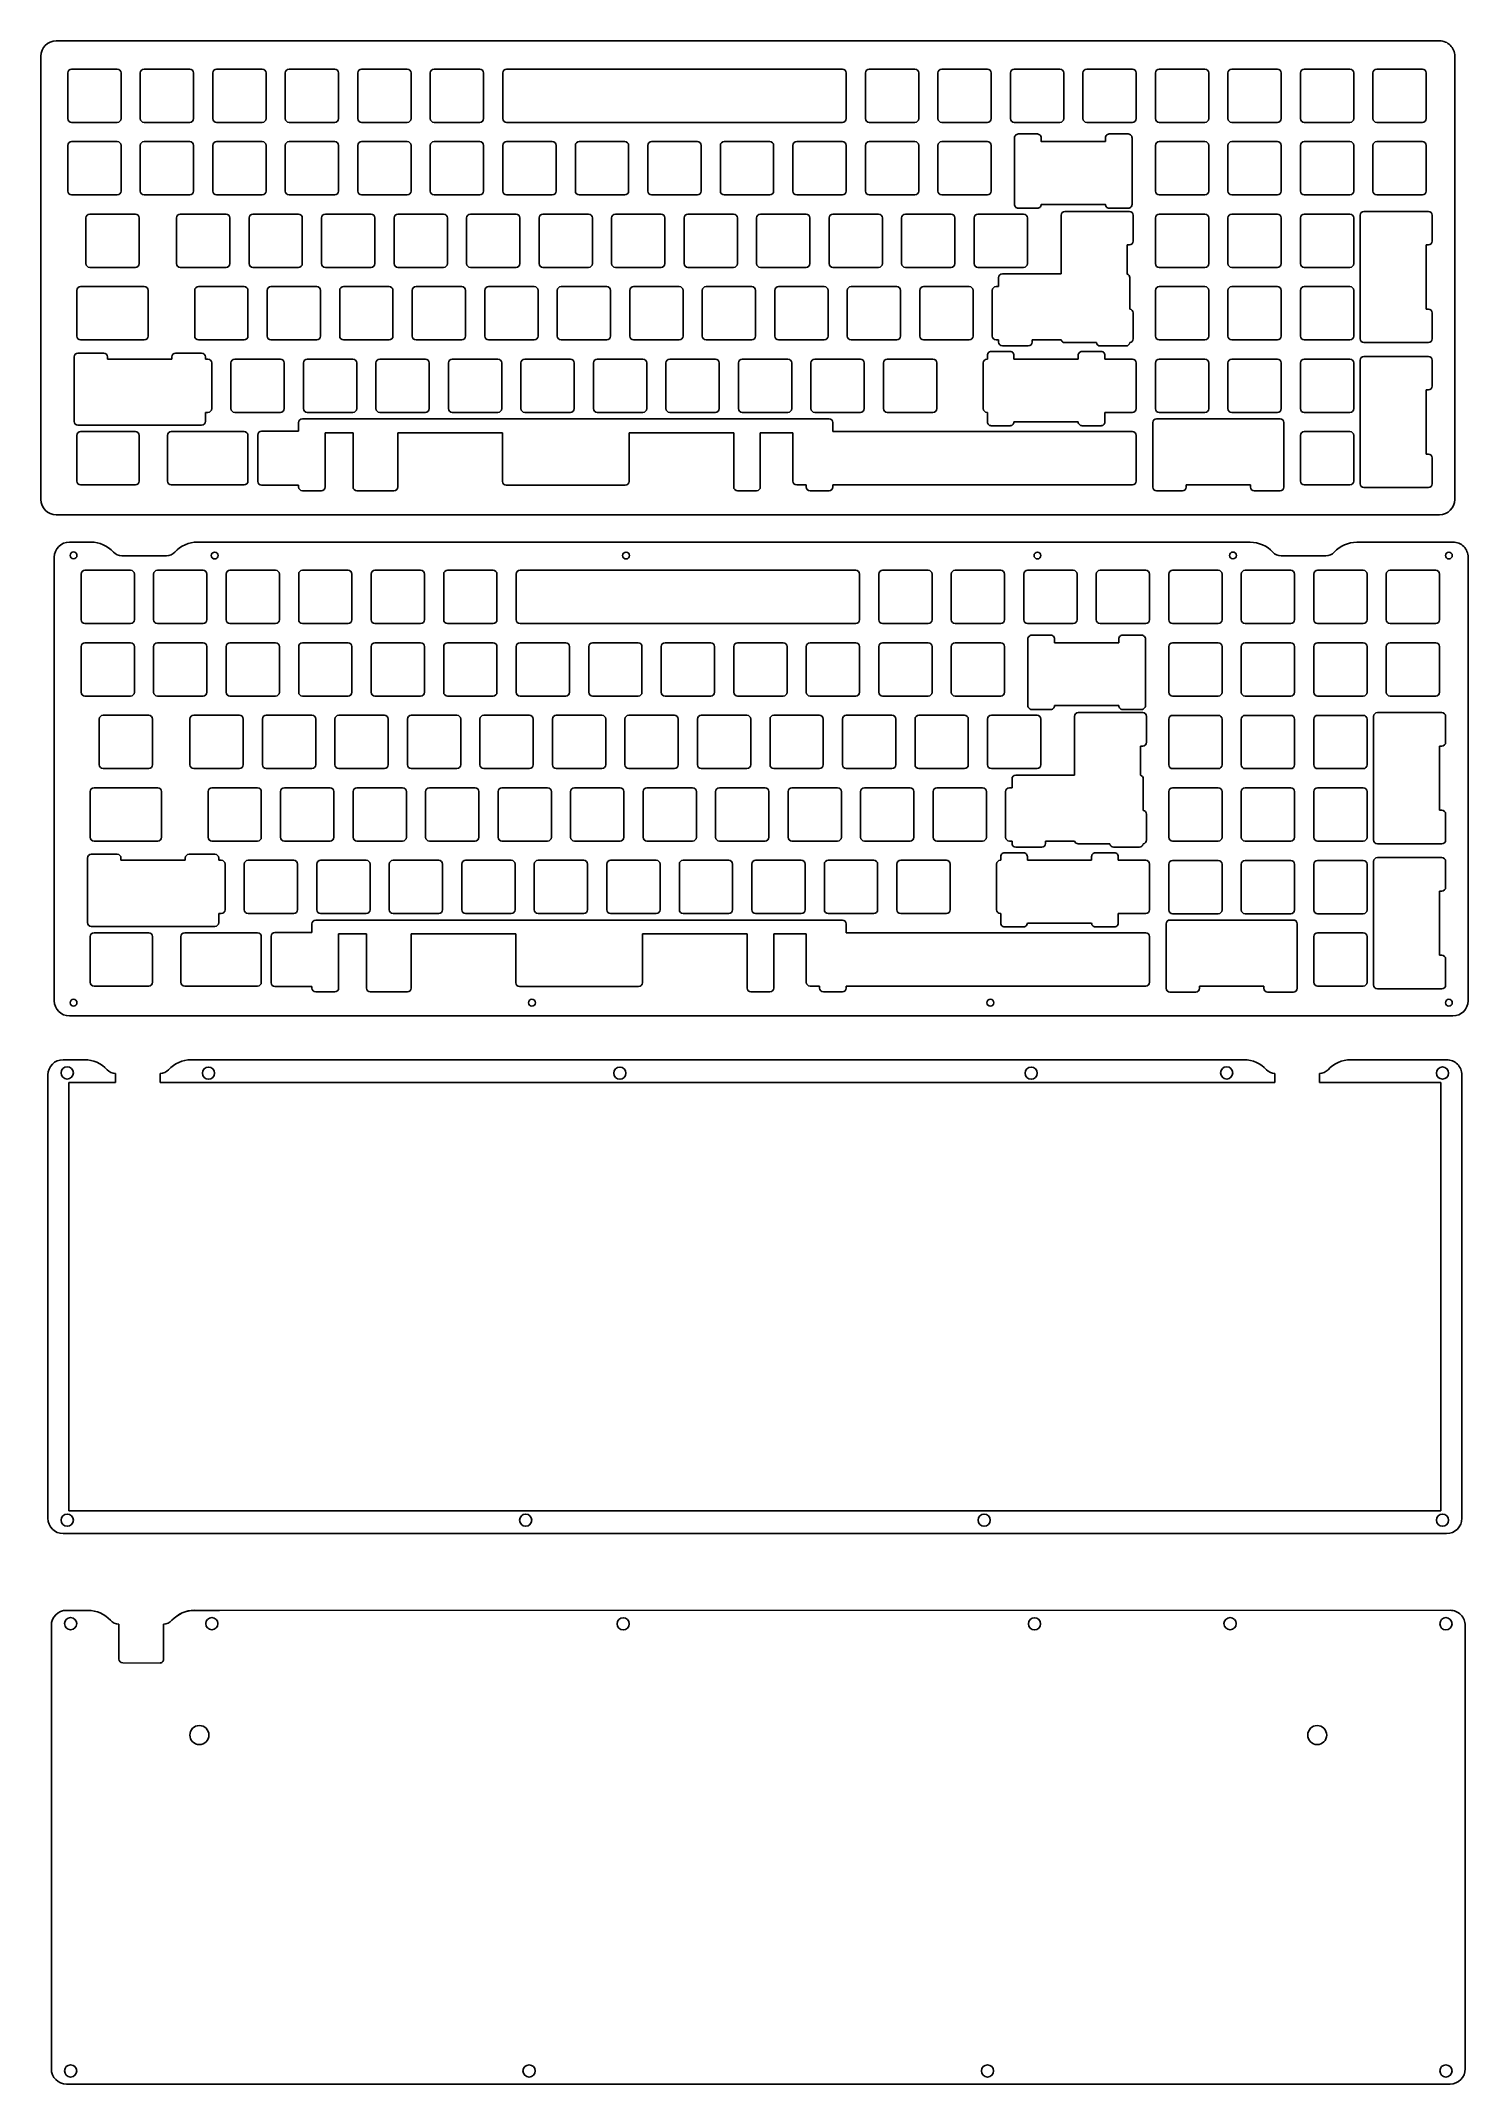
# Model space of a CAD drawing. Header units: millimetres. Extents: x -128 to 247, y -664 to -127.
import ezdxf

# ---------------------------------------------------------------- set-up
doc = ezdxf.new("R2010")
doc.units = ezdxf.units.MM
for name, color, linetype in [('bmini', 150, 'Continuous'), ('BottomSolder', 6, 'Continuous'), ('C', 4, 'Continuous'), ('PadHoleLayer', 7, 'Continuous')]:
    doc.layers.add(name, color=color, linetype=linetype)

# ---------------------------------------------------------------- blocks, each defined once
blk = doc.blocks.new('switch hole')
for p, q in [((1, 0), (13, 0)), ((0, -13), (0, -1)), ((14, -13), (14, -1)), ((1, -14), (13, -14))]:
    blk.add_line(p, q)
for centre, start, end in [((1, -1), 90, 180), ((13, -1), 0, 90), ((1, -13), 180, 270), ((13, -13), 270, 0)]:
    blk.add_arc(centre, 1, start, end)

msp = doc.modelspace()

# ---------------------------------------------------------------- linework, layer by layer
at = {"layer": 'bmini'}
for p, q in [((239.33, -126.72), (-124.13, -126.73)), ((-128.13, -247.22), (-128.13, -130.73)), ((-120.06, -134.14), (-108.06, -134.14)), ((-101.01, -134.14), (-89.01, -134.14)), ((-81.96, -134.14), (-69.96, -134.14)), ((-62.91, -134.14), (-50.91, -134.14)), ((-43.86, -134.14), (-31.86, -134.14)), ((-24.81, -134.14), (-12.81, -134.14)), ((-5.76, -134.14), (82.44, -134.14)), ((89.49, -134.14), (101.49, -134.14)), ((108.54, -134.14), (120.54, -134.14)), ((127.59, -134.14), (139.59, -134.14)), ((146.64, -134.14), (158.64, -134.14)), ((243.33, -130.72), (243.33, -247.22)), ((-121.06, -147.14), (-121.06, -135.14)), ((-107.06, -147.14), (-107.06, -135.14)), ((-102.01, -147.14), (-102.01, -135.14)), ((-88.01, -147.14), (-88.01, -135.14)), ((-82.96, -147.14), (-82.96, -135.14)), ((-68.96, -147.14), (-68.96, -135.14)), ((-63.91, -147.14), (-63.91, -135.14)), ((-49.91, -147.14), (-49.91, -135.14)), ((-44.86, -147.14), (-44.86, -135.14)), ((-30.86, -147.14), (-30.86, -135.14)), ((-25.81, -147.14), (-25.81, -135.14)), ((-11.81, -147.14), (-11.81, -135.14)), ((-6.76, -147.14), (-6.76, -135.14)), ((83.44, -147.14), (83.44, -135.14)), ((88.49, -147.14), (88.49, -135.14)), ((102.49, -147.14), (102.49, -135.14)), ((107.54, -147.14), (107.54, -135.14)), ((121.54, -147.14), (121.54, -135.14)), ((126.59, -147.14), (126.59, -135.14)), ((140.59, -147.14), (140.59, -135.14)), ((145.64, -147.14), (145.64, -135.14)), ((159.64, -147.14), (159.64, -135.14)), ((-120.06, -148.14), (-108.06, -148.14)), ((-101.01, -148.14), (-89.01, -148.14)), ((-81.96, -148.14), (-69.96, -148.14)), ((-62.91, -148.14), (-50.91, -148.14)), ((-43.86, -148.14), (-31.86, -148.14)), ((-24.81, -148.14), (-12.81, -148.14)), ((-5.76, -148.14), (82.44, -148.14)), ((89.49, -148.14), (101.49, -148.14)), ((108.54, -148.14), (120.54, -148.14)), ((127.59, -148.14), (139.59, -148.14)), ((146.64, -148.14), (158.64, -148.14)), ((-121.06, -166.19), (-121.06, -154.19)), ((-120.06, -153.19), (-108.06, -153.19)), ((-107.06, -166.19), (-107.06, -154.19)), ((-102.01, -166.19), (-102.01, -154.19)), ((-101.01, -153.19), (-89.01, -153.19)), ((-88.01, -166.19), (-88.01, -154.19)), ((-82.96, -166.19), (-82.96, -154.19)), ((-81.96, -153.19), (-69.96, -153.19)), ((-68.96, -166.19), (-68.96, -154.19)), ((-63.91, -166.19), (-63.91, -154.19)), ((-62.91, -153.19), (-50.91, -153.19)), ((-49.91, -166.19), (-49.91, -154.19)), ((-44.86, -166.19), (-44.86, -154.19)), ((-43.86, -153.19), (-31.86, -153.19)), ((-30.86, -166.19), (-30.86, -154.19)), ((-25.81, -166.19), (-25.81, -154.19)), ((-24.81, -153.19), (-12.81, -153.19)), ((-11.81, -166.19), (-11.81, -154.19)), ((-6.76, -166.19), (-6.76, -154.19)), ((-5.76, -153.19), (6.24, -153.19)), ((7.24, -166.19), (7.24, -154.19)), ((12.29, -166.19), (12.29, -154.19)), ((13.29, -153.19), (25.29, -153.19)), ((26.29, -166.19), (26.29, -154.19)), ((31.34, -166.19), (31.34, -154.19)), ((32.34, -153.19), (44.34, -153.19)), ((45.34, -166.19), (45.34, -154.19)), ((50.39, -166.19), (50.39, -154.19)), ((51.39, -153.19), (63.39, -153.19)), ((64.39, -166.19), (64.39, -154.19)), ((69.44, -166.19), (69.44, -154.19)), ((70.44, -153.19), (82.44, -153.19)), ((83.44, -166.19), (83.44, -154.19)), ((88.49, -166.19), (88.49, -154.19)), ((89.49, -153.19), (101.49, -153.19)), ((102.49, -166.19), (102.49, -154.19)), ((107.54, -166.19), (107.54, -154.19)), ((108.54, -153.19), (120.54, -153.19)), ((121.54, -166.19), (121.54, -154.19)), ((-120.06, -167.19), (-108.06, -167.19)), ((-101.01, -167.19), (-89.01, -167.19)), ((-81.96, -167.19), (-69.96, -167.19)), ((-62.91, -167.19), (-50.91, -167.19)), ((-43.86, -167.19), (-31.86, -167.19)), ((-24.81, -167.19), (-12.81, -167.19)), ((-5.76, -167.19), (6.24, -167.19)), ((13.29, -167.19), (25.29, -167.19)), ((32.34, -167.19), (44.34, -167.19)), ((51.39, -167.19), (63.39, -167.19)), ((70.44, -167.19), (82.44, -167.19)), ((89.49, -167.19), (101.49, -167.19)), ((108.54, -167.19), (120.54, -167.19)), ((140.9, -171.53), (157.84, -171.53)), ((219.48, -171.53), (236.42, -171.53)), ((-116.3, -185.24), (-116.3, -173.24)), ((-115.3, -172.24), (-103.3, -172.24)), ((-102.3, -185.24), (-102.3, -173.24)), ((-92.49, -185.24), (-92.49, -173.24)), ((-91.49, -172.24), (-79.49, -172.24)), ((-78.49, -185.24), (-78.49, -173.24)), ((-73.44, -185.24), (-73.44, -173.24)), ((-72.44, -172.24), (-60.44, -172.24)), ((-59.44, -185.24), (-59.44, -173.24)), ((-54.39, -185.24), (-54.39, -173.24)), ((-53.39, -172.24), (-41.39, -172.24)), ((-40.39, -185.24), (-40.39, -173.24)), ((-35.34, -185.24), (-35.34, -173.24)), ((-34.34, -172.24), (-22.34, -172.24)), ((-21.34, -185.24), (-21.34, -173.24)), ((-16.29, -185.24), (-16.29, -173.24)), ((-15.29, -172.24), (-3.29, -172.24)), ((-2.29, -185.24), (-2.29, -173.24)), ((2.76, -185.24), (2.76, -173.24)), ((3.76, -172.24), (15.76, -172.24)), ((16.76, -185.24), (16.76, -173.24)), ((21.81, -185.24), (21.81, -173.24)), ((22.81, -172.24), (34.81, -172.24)), ((35.81, -185.24), (35.81, -173.24)), ((40.86, -185.24), (40.86, -173.24)), ((41.86, -172.24), (53.86, -172.24)), ((54.86, -185.24), (54.86, -173.24)), ((59.91, -185.24), (59.91, -173.24)), ((60.91, -172.24), (72.91, -172.24)), ((73.91, -185.24), (73.91, -173.24)), ((78.96, -185.24), (78.96, -173.24)), ((79.96, -172.24), (91.96, -172.24)), ((92.96, -185.24), (92.96, -173.24)), ((98.01, -185.24), (98.01, -173.24)), ((99.01, -172.24), (111.01, -172.24)), ((112.01, -185.24), (112.01, -173.24)), ((117.06, -185.24), (117.06, -173.24)), ((118.06, -172.24), (130.06, -172.24)), ((131.06, -185.24), (131.06, -173.24)), ((139.9, -187.94), (139.9, -172.53)), ((158.84, -172.53), (158.84, -179.33)), ((158.84, -179.33), (158.84, -174.33)), ((218.48, -172.53), (218.48, -205)), ((237.42, -172.53), (237.42, -179.33)), ((157.26, -187.98), (157.26, -180.33)), ((157.26, -180.33), (157.84, -180.33)), ((235.84, -180.33), (235.84, -197.2)), ((235.84, -180.33), (236.42, -180.33)), ((-115.3, -186.24), (-103.3, -186.24)), ((-91.49, -186.24), (-79.49, -186.24)), ((-72.44, -186.24), (-60.44, -186.24)), ((-53.39, -186.24), (-41.39, -186.24)), ((-34.34, -186.24), (-22.34, -186.24)), ((-15.29, -186.24), (-3.29, -186.24)), ((3.76, -186.24), (15.76, -186.24)), ((22.81, -186.24), (34.81, -186.24)), ((41.86, -186.24), (53.86, -186.24)), ((60.91, -186.24), (72.91, -186.24)), ((79.96, -186.24), (91.96, -186.24)), ((99.01, -186.24), (111.01, -186.24)), ((118.06, -186.24), (130.06, -186.24)), ((-118.68, -204.29), (-118.68, -192.29)), ((-117.68, -191.29), (-100.95, -191.29)), ((-99.95, -204.29), (-99.95, -192.29)), ((-87.72, -204.29), (-87.72, -192.29)), ((-86.72, -191.29), (-74.72, -191.29)), ((-73.72, -204.29), (-73.72, -192.29)), ((-68.67, -204.29), (-68.67, -192.29)), ((-67.67, -191.29), (-55.67, -191.29)), ((-54.67, -204.29), (-54.67, -192.29)), ((-49.62, -204.29), (-49.62, -192.29)), ((-48.62, -191.29), (-36.62, -191.29)), ((-35.62, -204.29), (-35.62, -192.29)), ((-30.57, -204.29), (-30.57, -192.29)), ((-29.57, -191.29), (-17.57, -191.29)), ((-16.57, -204.29), (-16.57, -192.29)), ((-11.52, -204.29), (-11.52, -192.29)), ((-10.52, -191.29), (1.48, -191.29)), ((2.48, -204.29), (2.48, -192.29)), ((7.53, -204.29), (7.53, -192.29)), ((8.53, -191.29), (20.53, -191.29)), ((21.53, -204.29), (21.53, -192.29)), ((26.58, -204.29), (26.58, -192.29)), ((27.58, -191.29), (39.58, -191.29)), ((40.58, -204.29), (40.58, -192.29)), ((45.63, -204.29), (45.63, -192.29)), ((46.63, -191.29), (58.63, -191.29)), ((59.63, -204.29), (59.63, -192.29)), ((64.68, -204.29), (64.68, -192.29)), ((65.68, -191.29), (77.68, -191.29)), ((78.68, -204.29), (78.68, -192.29)), ((83.73, -204.29), (83.73, -192.29)), ((84.73, -191.29), (96.73, -191.29)), ((97.73, -204.29), (97.73, -192.29)), ((102.78, -204.29), (102.78, -192.29)), ((103.78, -191.29), (115.78, -191.29)), ((116.78, -204.29), (116.78, -192.29)), ((121.83, -204.29), (121.83, -192.29)), ((122.83, -191.29), (123.5, -191.29)), ((123.5, -188.94), (123.5, -191.29)), ((124.5, -187.94), (139.9, -187.94)), ((157.97, -188.94), (157.97, -197.22)), ((158.84, -205.01), (158.84, -198.21)), ((235.84, -197.2), (236.42, -197.2)), ((237.42, -198.2), (237.42, -205)), ((-118.39, -208.76), (-111.59, -208.76)), ((-117.68, -205.29), (-100.95, -205.29)), ((-92.72, -208.76), (-85.92, -208.76)), ((-86.72, -205.29), (-74.72, -205.29)), ((-67.67, -205.29), (-55.67, -205.29)), ((-48.62, -205.29), (-36.62, -205.29)), ((-29.57, -205.29), (-17.57, -205.29)), ((-10.52, -205.29), (1.48, -205.29)), ((8.53, -205.29), (20.53, -205.29)), ((27.58, -205.29), (39.58, -205.29)), ((46.63, -205.29), (58.63, -205.29)), ((65.68, -205.29), (77.68, -205.29)), ((84.73, -205.29), (96.73, -205.29)), ((103.78, -205.29), (115.78, -205.29)), ((120.56, -209.14), (120.53, -209.34)), ((120.53, -209.34), (120.53, -210.34)), ((120.63, -208.92), (120.56, -209.14)), ((120.75, -208.73), (120.63, -208.92)), ((120.91, -208.56), (120.75, -208.73)), ((121.11, -208.44), (120.91, -208.56)), ((121.32, -208.37), (121.11, -208.44)), ((121.53, -208.34), (121.32, -208.37)), ((126.53, -208.34), (121.53, -208.34)), ((122.83, -205.29), (123.5, -205.29)), ((123.5, -205.88), (123.5, -205.29)), ((124.5, -206.88), (131.3, -206.88)), ((126.74, -208.37), (126.53, -208.34)), ((126.95, -208.44), (126.74, -208.37)), ((127.15, -208.56), (126.95, -208.44)), ((127.32, -208.73), (127.15, -208.56)), ((127.44, -208.92), (127.32, -208.73)), ((127.51, -209.14), (127.44, -208.92)), ((127.53, -209.34), (127.51, -209.14)), ((127.53, -210.34), (127.53, -209.34)), ((132.3, -205.29), (139.95, -205.29)), ((132.3, -205.29), (132.3, -205.88)), ((140.9, -206.01), (149.18, -206.01)), ((144.43, -209.14), (144.41, -209.34)), ((144.41, -209.34), (144.41, -210.34)), ((144.5, -208.92), (144.43, -209.14)), ((144.62, -208.73), (144.5, -208.92)), ((144.79, -208.56), (144.62, -208.73)), ((144.99, -208.44), (144.79, -208.56)), ((145.2, -208.37), (144.99, -208.44)), ((145.41, -208.34), (145.2, -208.37)), ((150.41, -208.34), (145.41, -208.34)), ((150.17, -206.88), (155.17, -206.88)), ((156.97, -206.88), (150.17, -206.88)), ((150.62, -208.37), (150.41, -208.34)), ((150.83, -208.44), (150.62, -208.37)), ((151.03, -208.56), (150.83, -208.44)), ((151.19, -208.73), (151.03, -208.56)), ((151.32, -208.92), (151.19, -208.73)), ((151.39, -209.14), (151.32, -208.92)), ((151.41, -209.34), (151.39, -209.14)), ((151.41, -210.34), (151.41, -209.34)), ((219.48, -206), (236.42, -206)), ((-119.39, -226.7), (-119.39, -209.76)), ((-110.59, -210.34), (-110.59, -209.76)), ((-93.72, -210.34), (-110.59, -210.34)), ((-93.72, -210.34), (-93.72, -209.76)), ((-84.92, -209.76), (-84.92, -210.34)), ((-84.92, -210.34), (-84.25, -210.34)), ((-83.25, -223.34), (-83.25, -211.34)), ((-78.2, -223.34), (-78.2, -211.34)), ((-77.2, -210.34), (-65.2, -210.34)), ((-64.2, -223.34), (-64.2, -211.34)), ((-59.15, -223.34), (-59.15, -211.34)), ((-58.15, -210.34), (-46.15, -210.34)), ((-45.15, -223.34), (-45.15, -211.34)), ((-40.1, -223.34), (-40.1, -211.34)), ((-39.1, -210.34), (-27.1, -210.34)), ((-26.1, -223.34), (-26.1, -211.34)), ((-21.05, -223.34), (-21.05, -211.34)), ((-20.05, -210.34), (-8.05, -210.34)), ((-7.05, -223.34), (-7.05, -211.34)), ((-2, -223.34), (-2, -211.34)), ((-1, -210.34), (11, -210.34)), ((12, -223.34), (12, -211.34)), ((17.05, -223.34), (17.05, -211.34)), ((18.05, -210.34), (30.05, -210.34)), ((31.05, -223.34), (31.05, -211.34)), ((36.1, -223.34), (36.1, -211.34)), ((37.1, -210.34), (49.1, -210.34)), ((50.1, -223.34), (50.1, -211.34)), ((55.15, -223.34), (55.15, -211.34)), ((56.15, -210.34), (68.15, -210.34)), ((69.15, -223.34), (69.15, -211.34)), ((74.2, -223.34), (74.2, -211.34)), ((75.2, -210.34), (87.2, -210.34)), ((88.2, -223.34), (88.2, -211.34)), ((93.25, -223.34), (93.25, -211.34)), ((94.25, -210.34), (106.25, -210.34)), ((107.25, -223.34), (107.25, -211.34)), ((119.45, -223.34), (119.45, -211.34)), ((120.45, -210.34), (120.53, -210.34)), ((144.41, -210.34), (127.53, -210.34)), ((151.41, -210.34), (158.64, -210.34)), ((159.64, -223.34), (159.64, -211.34)), ((218.48, -210.63), (218.48, -243.1)), ((219.48, -209.63), (236.42, -209.63)), ((237.42, -210.63), (237.42, -217.43)), ((235.84, -218.43), (235.84, -235.3)), ((235.84, -218.43), (236.42, -218.43)), ((-84.92, -226.7), (-84.92, -224.34)), ((-84.92, -224.34), (-84.25, -224.34)), ((-77.2, -224.34), (-65.2, -224.34)), ((-58.15, -224.34), (-46.15, -224.34)), ((-39.1, -224.34), (-27.1, -224.34)), ((-20.05, -224.34), (-8.05, -224.34)), ((-1, -224.34), (11, -224.34)), ((18.05, -224.34), (30.05, -224.34)), ((37.1, -224.34), (49.1, -224.34)), ((56.15, -224.34), (68.15, -224.34)), ((75.2, -224.34), (87.2, -224.34)), ((94.25, -224.34), (106.25, -224.34)), ((120.45, -224.34), (120.53, -224.34)), ((120.53, -226.84), (120.53, -224.34)), ((151.41, -224.34), (158.64, -224.34)), ((151.41, -226.84), (151.41, -224.34)), ((-118.68, -242.39), (-118.68, -230.39)), ((-118.39, -227.7), (-85.92, -227.7)), ((-117.68, -229.39), (-103.3, -229.39)), ((-102.3, -242.39), (-102.3, -230.39)), ((-94.87, -242.39), (-94.87, -230.39)), ((-93.87, -229.39), (-74.72, -229.39)), ((-73.72, -242.39), (-73.72, -230.39)), ((-71.15, -242.49), (-71.15, -230.29)), ((-70.15, -229.29), (-60.41, -229.29)), ((-60.41, -227.04), (-60.41, -229.29)), ((-59.41, -226.04), (78.94, -226.04)), ((-53.41, -229.69), (-53.41, -243.92)), ((-53.41, -229.69), (-46.12, -229.69)), ((-46.12, -243.92), (-46.12, -229.69)), ((-6.86, -229.69), (-34.36, -229.69)), ((-34.36, -229.69), (-34.36, -243.92)), ((-6.86, -229.69), (-6.86, -242.49)), ((26.39, -229.69), (26.39, -242.49)), ((26.39, -229.69), (53.89, -229.69)), ((53.89, -243.92), (53.89, -229.69)), ((60.89, -229.69), (60.89, -243.92)), ((60.89, -229.69), (69.44, -229.69)), ((69.44, -242.39), (69.44, -229.69)), ((79.94, -227.04), (79.94, -229.39)), ((79.94, -229.39), (146.64, -229.39)), ((120.53, -226.84), (120.56, -227.05)), ((120.56, -227.05), (120.63, -227.26)), ((120.63, -227.26), (120.75, -227.46)), ((120.75, -227.46), (120.91, -227.63)), ((120.91, -227.63), (121.11, -227.75)), ((121.11, -227.75), (121.32, -227.82)), ((121.32, -227.82), (121.53, -227.84)), ((121.53, -227.84), (126.53, -227.84)), ((126.53, -227.84), (126.74, -227.82)), ((126.74, -227.82), (126.95, -227.75)), ((126.95, -227.75), (127.15, -227.63)), ((127.15, -227.63), (127.32, -227.46)), ((127.32, -227.46), (127.44, -227.26)), ((127.44, -227.26), (127.51, -227.05)), ((127.51, -227.05), (127.53, -226.84)), ((127.53, -226.84), (144.41, -226.84)), ((144.41, -226.84), (144.43, -227.05)), ((144.43, -227.05), (144.5, -227.26)), ((144.5, -227.26), (144.62, -227.46)), ((144.62, -227.46), (144.79, -227.63)), ((144.79, -227.63), (144.99, -227.75)), ((144.99, -227.75), (145.2, -227.82)), ((145.2, -227.82), (145.41, -227.84)), ((145.41, -227.84), (150.41, -227.84)), ((146.64, -229.39), (158.64, -229.39)), ((150.41, -227.84), (150.62, -227.82)), ((150.62, -227.82), (150.83, -227.75)), ((150.83, -227.75), (151.03, -227.63)), ((151.03, -227.63), (151.19, -227.46)), ((151.19, -227.46), (151.32, -227.26)), ((151.32, -227.26), (151.39, -227.05)), ((151.39, -227.05), (151.41, -226.84)), ((159.64, -242.39), (159.64, -230.39)), ((163.98, -227.03), (163.98, -243.97)), ((197.45, -226.03), (164.98, -226.03)), ((198.45, -227.03), (198.45, -243.97)), ((235.84, -235.3), (236.42, -235.3)), ((237.42, -236.3), (237.42, -243.1)), ((-117.68, -243.39), (-103.3, -243.39)), ((-93.87, -243.39), (-74.72, -243.39)), ((-70.15, -243.49), (-60.41, -243.49)), ((-60.41, -243.49), (-60.41, -243.92)), ((-59.41, -244.92), (-54.41, -244.92)), ((-45.12, -244.92), (-35.36, -244.92)), ((-5.86, -243.49), (25.39, -243.49)), ((54.89, -244.92), (59.89, -244.92)), ((70.44, -243.39), (72.94, -243.39)), ((72.94, -243.92), (72.94, -243.39)), ((73.94, -244.92), (78.94, -244.92)), ((79.94, -243.92), (79.94, -243.39)), ((79.94, -243.39), (146.64, -243.39)), ((146.64, -243.39), (158.64, -243.39)), ((171.78, -244.97), (164.98, -244.97)), ((189.65, -243.39), (172.78, -243.39)), ((172.78, -243.39), (172.78, -243.97)), ((189.65, -243.39), (189.65, -243.97)), ((197.45, -244.97), (190.65, -244.97)), ((219.48, -244.1), (236.42, -244.1)), ((-124.13, -251.22), (239.33, -251.22))]:
    msp.add_line(p, q, dxfattribs=at)
msp.add_polyline3d([(151.55, -153.19, 0), (134.68, -153.19, 0), (134.68, -152.19, 0), (134.65, -151.99, 0), (134.58, -151.77, 0), (134.46, -151.58, 0), (134.3, -151.41, 0), (134.1, -151.29, 0), (133.89, -151.22, 0), (133.68, -151.19, 0), (128.68, -151.19, 0), (128.47, -151.22, 0), (128.26, -151.29, 0), (128.06, -151.41, 0), (127.89, -151.58, 0), (127.77, -151.77, 0), (127.7, -151.99, 0), (127.68, -152.19, 0), (127.68, -169.69, 0), (127.7, -169.9, 0), (127.77, -170.11, 0), (127.89, -170.31, 0), (128.06, -170.48, 0), (128.26, -170.6, 0), (128.47, -170.67, 0), (128.68, -170.69, 0), (133.68, -170.69, 0), (133.89, -170.67, 0), (134.1, -170.6, 0), (134.3, -170.48, 0), (134.46, -170.31, 0), (134.58, -170.11, 0), (134.65, -169.9, 0), (134.68, -169.69, 0), (151.55, -169.69, 0), (151.57, -169.9, 0), (151.65, -170.11, 0), (151.77, -170.31, 0), (151.93, -170.48, 0), (152.13, -170.6, 0), (152.34, -170.67, 0), (152.55, -170.69, 0), (157.55, -170.69, 0), (157.76, -170.67, 0), (157.97, -170.6, 0), (158.17, -170.48, 0), (158.34, -170.31, 0), (158.46, -170.11, 0), (158.53, -169.9, 0), (158.55, -169.69, 0), (158.55, -152.19, 0), (158.53, -151.99, 0), (158.46, -151.77, 0), (158.34, -151.58, 0), (158.17, -151.41, 0), (157.97, -151.29, 0), (157.76, -151.22, 0), (157.55, -151.19, 0), (152.55, -151.19, 0), (152.34, -151.22, 0), (152.13, -151.29, 0), (151.93, -151.41, 0), (151.77, -151.58, 0), (151.65, -151.77, 0), (151.57, -151.99, 0), (151.55, -152.19, 0), (151.55, -153.19, 0)], dxfattribs=at)
for centre, radius, start, end in [((-124.13, -130.73), 4, 90, 180), ((239.33, -130.72), 4, 0, 90.0016), ((-120.06, -135.14), 1, 90, 180), ((-108.06, -135.14), 1, 0, 90), ((-101.01, -135.14), 1, 90, 180), ((-89.01, -135.14), 1, 0, 90), ((-81.96, -135.14), 1, 90, 180), ((-69.96, -135.14), 1, 0, 90), ((-62.91, -135.14), 1, 90, 180), ((-50.91, -135.14), 1, 0, 90), ((-43.86, -135.14), 1, 90, 180), ((-31.86, -135.14), 1, 0, 90), ((-24.81, -135.14), 1, 90, 180), ((-12.81, -135.14), 1, 0, 90), ((-5.76, -135.14), 1, 90, 180), ((82.44, -135.14), 1, 0, 90), ((89.49, -135.14), 1, 90, 180), ((101.49, -135.14), 1, 0, 90), ((108.54, -135.14), 1, 90, 180), ((120.54, -135.14), 1, 0, 90), ((127.59, -135.14), 1, 90, 180), ((139.59, -135.14), 1, 0, 90), ((146.64, -135.14), 1, 90, 180), ((158.64, -135.14), 1, 0, 90), ((-120.06, -147.14), 1, 180, 270), ((-108.06, -147.14), 1, 270, 360), ((-101.01, -147.14), 1, 180, 270), ((-89.01, -147.14), 1, 270, 0), ((-81.96, -147.14), 1, 180, 270), ((-69.96, -147.14), 1, 270, 0), ((-62.91, -147.14), 1, 180, 270), ((-50.91, -147.14), 1, 270, 0), ((-43.86, -147.14), 1, 180, 270), ((-31.86, -147.14), 1, 270, 0), ((-24.81, -147.14), 1, 180, 270), ((-12.81, -147.14), 1, 270, 0), ((-5.76, -147.14), 1, 180, 270), ((82.44, -147.14), 1, 270, 360), ((89.49, -147.14), 1, 180, 270), ((101.49, -147.14), 1, 270, 0), ((108.54, -147.14), 1, 180, 270), ((120.54, -147.14), 1, 270, 0), ((127.59, -147.14), 1, 180, 270), ((139.59, -147.14), 1, 270, 0), ((146.64, -147.14), 1, 180, 270), ((158.64, -147.14), 1, 270, 0), ((-120.06, -154.19), 1, 90, 180), ((-108.06, -154.19), 1, 0, 90), ((-101.01, -154.19), 1, 90, 180), ((-89.01, -154.19), 1, 0, 90), ((-81.96, -154.19), 1, 90, 180), ((-69.96, -154.19), 1, 0, 90), ((-62.91, -154.19), 1, 90, 180), ((-50.91, -154.19), 1, 0, 90), ((-43.86, -154.19), 1, 90, 180), ((-31.86, -154.19), 1, 0, 90), ((-24.81, -154.19), 1, 90, 180), ((-12.81, -154.19), 1, 0, 90), ((-5.76, -154.19), 1, 90, 180), ((6.24, -154.19), 1, 0, 90), ((13.29, -154.19), 1, 90, 180), ((25.29, -154.19), 1, 0, 90), ((32.34, -154.19), 1, 90, 180), ((44.34, -154.19), 1, 0, 90), ((51.39, -154.19), 1, 90, 180), ((63.39, -154.19), 1, 0, 90), ((70.44, -154.19), 1, 90, 180), ((82.44, -154.19), 1, 0, 90), ((89.49, -154.19), 1, 90, 180), ((101.49, -154.19), 1, 0, 90), ((108.54, -154.19), 1, 90, 180), ((120.54, -154.19), 1, 0, 90), ((-120.06, -166.19), 1, 180, 270), ((-108.06, -166.19), 1, 270, 0), ((-101.01, -166.19), 1, 180, 270), ((-89.01, -166.19), 1, 270, 0), ((-81.96, -166.19), 1, 180, 270), ((-69.96, -166.19), 1, 270, 0), ((-62.91, -166.19), 1, 180, 270), ((-50.91, -166.19), 1, 270, 0), ((-43.86, -166.19), 1, 180, 270), ((-31.86, -166.19), 1, 270, 0), ((-24.81, -166.19), 1, 180, 270), ((-12.81, -166.19), 1, 270, 0), ((-5.76, -166.19), 1, 180, 270), ((6.24, -166.19), 1, 270, 0), ((13.29, -166.19), 1, 180, 270), ((25.29, -166.19), 1, 270, 0), ((32.34, -166.19), 1, 180, 270), ((44.34, -166.19), 1, 270, 0), ((51.39, -166.19), 1, 180, 270), ((63.39, -166.19), 1, 270, 0), ((70.44, -166.19), 1, 180, 270), ((82.44, -166.19), 1, 270, 0), ((89.49, -166.19), 1, 180, 270), ((101.49, -166.19), 1, 270, 0), ((108.54, -166.19), 1, 180, 270), ((120.54, -166.19), 1, 270, 0), ((140.9, -172.53), 1, 90, 180), ((157.84, -172.53), 1, 360, 90), ((219.48, -172.53), 1, 90, 180), ((236.42, -172.53), 1, 0, 90), ((-115.3, -173.24), 1, 90, 180), ((-103.3, -173.24), 1, 0, 90), ((-91.49, -173.24), 1, 90, 180), ((-79.49, -173.24), 1, 0, 90), ((-72.44, -173.24), 1, 90, 180), ((-60.44, -173.24), 1, 0, 90), ((-53.39, -173.24), 1, 90, 180), ((-41.39, -173.24), 1, 0, 90), ((-34.34, -173.24), 1, 90, 180), ((-22.34, -173.24), 1, 0, 90), ((-15.29, -173.24), 1, 90, 180), ((-3.29, -173.24), 1, 0, 90), ((3.76, -173.24), 1, 90, 180), ((15.76, -173.24), 1, 0, 90), ((22.81, -173.24), 1, 90, 180), ((34.81, -173.24), 1, 0, 90), ((41.86, -173.24), 1, 90, 180), ((53.86, -173.24), 1, 0, 90), ((60.91, -173.24), 1, 90, 180), ((72.91, -173.24), 1, 0, 90), ((79.96, -173.24), 1, 90, 180), ((91.96, -173.24), 1, 0, 90), ((99.01, -173.24), 1, 90, 180), ((111.01, -173.24), 1, 0, 90), ((118.06, -173.24), 1, 90, 180), ((130.06, -173.24), 1, 0, 90), ((157.84, -179.33), 1, 270, 0), ((236.42, -179.33), 1, 270, 0), ((-115.3, -185.24), 1, 180, 270), ((-103.3, -185.24), 1, 270, 0), ((-91.49, -185.24), 1, 180, 270), ((-79.49, -185.24), 1, 270, 0), ((-72.44, -185.24), 1, 180, 270), ((-60.44, -185.24), 1, 270, 0), ((-53.39, -185.24), 1, 180, 270), ((-41.39, -185.24), 1, 270, 0), ((-34.34, -185.24), 1, 180, 270), ((-22.34, -185.24), 1, 270, 0), ((-15.29, -185.24), 1, 180, 270), ((-3.29, -185.24), 1, 270, 0), ((3.76, -185.24), 1, 180, 270), ((15.76, -185.24), 1, 270, 0), ((22.81, -185.24), 1, 180, 270), ((34.81, -185.24), 1, 270, 0), ((41.86, -185.24), 1, 180, 270), ((53.86, -185.24), 1, 270, 0), ((60.91, -185.24), 1, 180, 270), ((72.91, -185.24), 1, 270, 0), ((79.96, -185.24), 1, 180, 270), ((91.96, -185.24), 1, 270, 0), ((99.01, -185.24), 1, 180, 270), ((111.01, -185.24), 1, 270, 0), ((118.06, -185.24), 1, 180, 270), ((130.06, -185.24), 1, 270, 0), ((-117.68, -192.29), 1, 90, 180), ((-100.95, -192.29), 1, 0, 90), ((-86.72, -192.29), 1, 90, 180), ((-74.72, -192.29), 1, 0, 90), ((-67.67, -192.29), 1, 90, 180), ((-55.67, -192.29), 1, 0, 90), ((-48.62, -192.29), 1, 90, 180), ((-36.62, -192.29), 1, 0, 90), ((-29.57, -192.29), 1, 90, 180), ((-17.57, -192.29), 1, 0, 90), ((-10.52, -192.29), 1, 90, 180), ((1.48, -192.29), 1, 0, 90), ((8.53, -192.29), 1, 90, 180), ((20.53, -192.29), 1, 0, 90), ((27.58, -192.29), 1, 90, 180), ((39.58, -192.29), 1, 0, 90), ((46.63, -192.29), 1, 90, 180), ((58.63, -192.29), 1, 0, 90), ((65.68, -192.29), 1, 90, 180), ((77.68, -192.29), 1, 0, 90), ((84.73, -192.29), 1, 90, 180), ((96.73, -192.29), 1, 0, 90), ((103.78, -192.29), 1, 90, 180), ((115.78, -192.29), 1, 0, 90), ((122.83, -192.29), 1, 90, 180), ((124.5, -188.94), 1, 90, 180), ((156.97, -188.94), 1, 360, 73.3214), ((157.84, -198.21), 1, 0, 82.6461), ((236.42, -198.2), 1, 0, 90), ((-118.39, -209.76), 1, 90, 180), ((-117.68, -204.29), 1, 180, 270), ((-111.59, -209.76), 1, 360, 90), ((-100.95, -204.29), 1, 270, 0), ((-92.72, -209.76), 1, 90, 180), ((-86.72, -204.29), 1, 180, 270), ((-85.92, -209.76), 1, 0, 90), ((-74.72, -204.29), 1, 270, 0), ((-67.67, -204.29), 1, 180, 270), ((-55.67, -204.29), 1, 270, 0), ((-48.62, -204.29), 1, 180, 270), ((-36.62, -204.29), 1, 270, 0), ((-29.57, -204.29), 1, 180, 270), ((-17.57, -204.29), 1, 270, 0), ((-10.52, -204.29), 1, 180, 270), ((1.48, -204.29), 1, 270, 0), ((8.53, -204.29), 1, 180, 270), ((20.53, -204.29), 1, 270, 0), ((27.58, -204.29), 1, 180, 270), ((39.58, -204.29), 1, 270, 0), ((46.63, -204.29), 1, 180, 270), ((58.63, -204.29), 1, 270, 0), ((65.68, -204.29), 1, 180, 270), ((77.68, -204.29), 1, 270, 0), ((84.73, -204.29), 1, 180, 270), ((96.73, -204.29), 1, 270, 0), ((103.78, -204.29), 1, 180, 270), ((115.78, -204.29), 1, 270, 0), ((122.83, -204.29), 1, 180, 270), ((124.5, -205.88), 1, 180, 270), ((131.3, -205.88), 1, 270, 0), ((140.9, -205.01), 1, 196.6784, 270), ((150.17, -205.88), 1, 187.354, 270), ((156.97, -205.88), 1, 270, 353.068), ((157.84, -205.01), 1, 276.9318, 0), ((219.48, -205), 1, 180, 270), ((236.42, -205), 1, 270, 0), ((-84.25, -211.34), 1, 0, 90), ((-77.2, -211.34), 1, 90, 180), ((-65.2, -211.34), 1, 0, 90), ((-58.15, -211.34), 1, 90, 180), ((-46.15, -211.34), 1, 0, 90), ((-39.1, -211.34), 1, 90, 180), ((-27.1, -211.34), 1, 0, 90), ((-20.05, -211.34), 1, 90, 180), ((-8.05, -211.34), 1, 0, 90), ((-1, -211.34), 1, 90, 180), ((11, -211.34), 1, 0, 90), ((18.05, -211.34), 1, 90, 180), ((30.05, -211.34), 1, 0, 90), ((37.1, -211.34), 1, 90, 180), ((49.1, -211.34), 1, 0, 90), ((56.15, -211.34), 1, 90, 180), ((68.15, -211.34), 1, 0, 90), ((75.2, -211.34), 1, 90, 180), ((87.2, -211.34), 1, 0, 90), ((94.25, -211.34), 1, 90, 180), ((106.25, -211.34), 1, 0, 90), ((120.45, -211.34), 1, 90, 180), ((158.64, -211.34), 1, 0, 90), ((219.48, -210.63), 1, 90, 180), ((236.42, -210.63), 1, 0, 90), ((236.42, -217.43), 1, 270, 0), ((-84.25, -223.34), 1, 270, 0), ((-77.2, -223.34), 1, 180, 270), ((-65.2, -223.34), 1, 270, 0), ((-58.15, -223.34), 1, 180, 270), ((-46.15, -223.34), 1, 270, 0), ((-39.1, -223.34), 1, 180, 270), ((-27.1, -223.34), 1, 270, 0), ((-20.05, -223.34), 1, 180, 270), ((-8.05, -223.34), 1, 270, 0), ((-1, -223.34), 1, 180, 270), ((11, -223.34), 1, 270, 0), ((18.05, -223.34), 1, 180, 270), ((30.05, -223.34), 1, 270, 0), ((37.1, -223.34), 1, 180, 270), ((49.1, -223.34), 1, 270, 0), ((56.15, -223.34), 1, 180, 270), ((68.15, -223.34), 1, 270, 0), ((75.2, -223.34), 1, 180, 270), ((87.2, -223.34), 1, 270, 0), ((94.25, -223.34), 1, 180, 270), ((106.25, -223.34), 1, 270, 0), ((120.45, -223.34), 1, 180, 270), ((158.64, -223.34), 1, 270, 0), ((-118.39, -226.7), 1, 180, 270), ((-117.68, -230.39), 1, 90, 180), ((-103.3, -230.39), 1, 0, 90), ((-93.87, -230.39), 1, 90, 180), ((-85.92, -226.7), 1, 270, 0), ((-74.72, -230.39), 1, 0, 90), ((-70.15, -230.29), 1, 90, 180), ((-59.41, -227.04), 1, 90, 180), ((78.94, -227.04), 1, 0, 90), ((158.64, -230.39), 1, 0, 90), ((164.98, -227.03), 1, 90, 180), ((197.45, -227.03), 1, 0, 90), ((236.42, -236.3), 1, 0, 90), ((-117.68, -242.39), 1, 180, 270), ((-103.3, -242.39), 1, 270, 360), ((-93.87, -242.39), 1, 180, 270), ((-74.72, -242.39), 1, 270, 360), ((-70.15, -242.49), 1, 180, 270), ((-59.41, -243.92), 1, 180, 270), ((-54.41, -243.92), 1, 270, 0), ((-45.12, -243.92), 1, 180, 270), ((-35.36, -243.92), 1, 270, 360), ((-5.86, -242.49), 1, 180, 270), ((25.39, -242.49), 1, 270, 0), ((54.89, -243.92), 1, 180, 270), ((59.89, -243.92), 1, 270, 0), ((70.44, -242.39), 1, 180, 270), ((73.94, -243.92), 1, 180, 270), ((78.94, -243.92), 1, 270, 360), ((158.64, -242.39), 1, 270, 360), ((164.98, -243.97), 1, 180, 270), ((171.78, -243.97), 1, 270, 0), ((190.65, -243.97), 1, 180, 270), ((197.45, -243.97), 1, 270, 0), ((219.48, -243.1), 1, 180, 270), ((236.42, -243.1), 1, 270, 0), ((-124.13, -247.22), 4, 180, 270), ((239.33, -247.22), 4, 270, 0)]:
    msp.add_arc(centre, radius, start, end, dxfattribs=at)
at = {"layer": 'BottomSolder'}
for p, q in [((-116.64, -394.44), (-122.27, -394.44)), ((-82.1, -394.45), (-88.66, -394.45)), ((-82.1, -394.45), (188.11, -394.45)), ((215.95, -394.45), (241.49, -394.45)), ((-126.27, -514.94), (-126.27, -398.44)), ((-120.77, -400.41), (-120.77, -512.94)), ((-108.51, -400.44), (-120.77, -400.41)), ((-108.51, -398.04), (-108.51, -400.44)), ((-96.79, -398.04), (-96.79, -400.45)), ((-96.79, -400.45), (196.1, -400.44)), ((196.1, -398.04), (196.1, -400.44)), ((207.82, -398.04), (207.82, -400.45)), ((207.82, -400.45), (239.7, -400.44)), ((239.7, -512.94), (239.7, -400.44)), ((245.2, -398.44), (245.2, -514.94)), ((239.7, -512.94), (-120.77, -512.94)), ((-122.27, -518.94), (241.2, -518.94))]:
    msp.add_line(p, q, dxfattribs=at)
for centre in [(-121.2, -397.91), (-84.1, -397.95), (23.98, -397.95), (132.05, -397.95), (183.41, -397.91), (240.13, -397.94), (-121.2, -515.44), (-0.76, -515.44), (119.69, -515.44), (240.13, -515.44)]:
    msp.add_circle(centre, 1.6, dxfattribs=at)
for centre, radius, start, end in [((-122.27, -398.44), 4, 90, 180), ((-116.64, -402.44), 8, 42.3283, 90), ((-108.51, -395.04), 3, 222.3283, 270), ((-96.79, -395.04), 3, 270, 317.6717), ((-88.66, -402.45), 8, 90, 137.6717), ((187.97, -402.45), 8, 42.3283, 90), ((196.1, -395.04), 3, 222.3283, 270), ((207.82, -395.04), 3, 270, 317.6717), ((215.95, -402.45), 8, 90, 137.6717), ((241.2, -398.44), 4, 0, 90.0016), ((-122.27, -514.94), 4, 180, 270), ((241.2, -514.94), 4, 270, 360)]:
    msp.add_arc(centre, radius, start, end, dxfattribs=at)
at = {"layer": 'C'}
for p, q in [((-124.62, -378.92), (-124.62, -262.42)), ((-114.99, -258.42), (-120.62, -258.42)), ((-106.86, -262.02), (-95.14, -262.02)), ((-80.45, -258.43), (-87.01, -258.43)), ((-80.45, -258.43), (189.61, -258.43)), ((197.75, -262.05), (209.46, -262.05)), ((217.6, -258.46), (242.85, -258.42)), ((246.85, -262.42), (246.85, -378.92)), ((-117.55, -278.84), (-117.55, -266.84)), ((-116.55, -265.84), (-104.55, -265.84)), ((-103.55, -278.84), (-103.55, -266.84)), ((-98.5, -278.84), (-98.5, -266.84)), ((-97.5, -265.84), (-85.5, -265.84)), ((-84.5, -278.84), (-84.5, -266.84)), ((-79.45, -278.84), (-79.45, -266.84)), ((-78.45, -265.84), (-66.45, -265.84)), ((-65.45, -278.84), (-65.45, -266.84)), ((-60.4, -278.84), (-60.4, -266.84)), ((-59.4, -265.84), (-47.4, -265.84)), ((-46.4, -278.84), (-46.4, -266.84)), ((-41.35, -278.84), (-41.35, -266.84)), ((-40.35, -265.84), (-28.35, -265.84)), ((-27.35, -278.84), (-27.35, -266.84)), ((-22.3, -278.84), (-22.3, -266.84)), ((-21.3, -265.84), (-9.3, -265.84)), ((-8.3, -278.84), (-8.3, -266.84)), ((-3.25, -278.84), (-3.25, -266.84)), ((-2.25, -265.84), (85.95, -265.84)), ((86.95, -278.84), (86.95, -266.84)), ((92, -278.84), (92, -266.84)), ((93, -265.84), (105, -265.84)), ((106, -278.84), (106, -266.84)), ((111.05, -278.84), (111.05, -266.84)), ((112.05, -265.84), (124.05, -265.84)), ((125.05, -278.84), (125.05, -266.84)), ((130.1, -278.84), (130.1, -266.84)), ((131.1, -265.84), (143.1, -265.84)), ((144.1, -278.84), (144.1, -266.84)), ((149.15, -278.84), (149.15, -266.84)), ((150.15, -265.84), (162.15, -265.84)), ((163.15, -278.84), (163.15, -266.84)), ((-116.55, -279.84), (-104.55, -279.84)), ((-97.5, -279.84), (-85.5, -279.84)), ((-78.45, -279.84), (-66.45, -279.84)), ((-59.4, -279.84), (-47.4, -279.84)), ((-40.35, -279.84), (-28.35, -279.84)), ((-21.3, -279.84), (-9.3, -279.84)), ((-2.25, -279.84), (85.95, -279.84)), ((93, -279.84), (105, -279.84)), ((112.05, -279.84), (124.05, -279.84)), ((131.1, -279.84), (143.1, -279.84)), ((150.15, -279.84), (162.15, -279.84)), ((-117.55, -297.89), (-117.55, -285.89)), ((-116.55, -284.89), (-104.55, -284.89)), ((-103.55, -297.89), (-103.55, -285.89)), ((-98.5, -297.89), (-98.5, -285.89)), ((-97.5, -284.89), (-85.5, -284.89)), ((-84.5, -297.89), (-84.5, -285.89)), ((-79.45, -297.89), (-79.45, -285.89)), ((-78.45, -284.89), (-66.45, -284.89)), ((-65.45, -297.89), (-65.45, -285.89)), ((-60.4, -297.89), (-60.4, -285.89)), ((-59.4, -284.89), (-47.4, -284.89)), ((-46.4, -297.89), (-46.4, -285.89)), ((-41.35, -297.89), (-41.35, -285.89)), ((-40.35, -284.89), (-28.35, -284.89)), ((-27.35, -297.89), (-27.35, -285.89)), ((-22.3, -297.89), (-22.3, -285.89)), ((-21.3, -284.89), (-9.3, -284.89)), ((-8.3, -297.89), (-8.3, -285.89)), ((-3.25, -297.89), (-3.25, -285.89)), ((-2.25, -284.89), (9.75, -284.89)), ((10.75, -297.89), (10.75, -285.89)), ((15.8, -297.89), (15.8, -285.89)), ((16.8, -284.89), (28.8, -284.89)), ((29.8, -297.89), (29.8, -285.89)), ((34.85, -297.89), (34.85, -285.89)), ((35.85, -284.89), (47.85, -284.89)), ((48.85, -297.89), (48.85, -285.89)), ((53.9, -297.89), (53.9, -285.89)), ((54.9, -284.89), (66.9, -284.89)), ((67.9, -297.89), (67.9, -285.89)), ((72.95, -297.89), (72.95, -285.89)), ((73.95, -284.89), (85.95, -284.89)), ((86.95, -297.89), (86.95, -285.89)), ((92, -297.89), (92, -285.89)), ((93, -284.89), (105, -284.89)), ((106, -297.89), (106, -285.89)), ((111.05, -297.89), (111.05, -285.89)), ((112.05, -284.89), (124.05, -284.89)), ((125.05, -297.89), (125.05, -285.89)), ((-116.55, -298.89), (-104.55, -298.89)), ((-97.5, -298.89), (-85.5, -298.89)), ((-78.45, -298.89), (-66.45, -298.89)), ((-59.4, -298.89), (-47.4, -298.89)), ((-40.35, -298.89), (-28.35, -298.89)), ((-21.3, -298.89), (-9.3, -298.89)), ((-2.25, -298.89), (9.75, -298.89)), ((16.8, -298.89), (28.8, -298.89)), ((35.85, -298.89), (47.85, -298.89)), ((54.9, -298.89), (66.9, -298.89)), ((73.95, -298.89), (85.95, -298.89)), ((93, -298.89), (105, -298.89)), ((112.05, -298.89), (124.05, -298.89)), ((-112.79, -316.94), (-112.79, -304.94)), ((-111.79, -303.94), (-99.79, -303.94)), ((-98.79, -316.94), (-98.79, -304.94)), ((-88.97, -316.91), (-88.97, -304.91)), ((-87.97, -303.91), (-75.97, -303.91)), ((-74.97, -316.91), (-74.97, -304.91)), ((-69.92, -316.91), (-69.92, -304.91)), ((-68.92, -303.91), (-56.92, -303.91)), ((-55.92, -316.91), (-55.92, -304.91)), ((-50.87, -316.94), (-50.87, -304.94)), ((-49.87, -303.94), (-37.87, -303.94)), ((-36.87, -316.94), (-36.87, -304.94)), ((-31.82, -316.94), (-31.82, -304.94)), ((-30.82, -303.94), (-18.82, -303.94)), ((-17.82, -316.94), (-17.82, -304.94)), ((-12.77, -316.94), (-12.77, -304.94)), ((-11.77, -303.94), (0.23, -303.94)), ((1.23, -316.94), (1.23, -304.94)), ((6.28, -316.94), (6.28, -304.94)), ((7.28, -303.94), (19.28, -303.94)), ((20.28, -316.94), (20.28, -304.94)), ((25.33, -316.94), (25.33, -304.94)), ((26.33, -303.94), (38.33, -303.94)), ((39.33, -316.94), (39.33, -304.94)), ((44.38, -316.94), (44.38, -304.94)), ((45.38, -303.94), (57.38, -303.94)), ((58.38, -316.94), (58.38, -304.94)), ((63.43, -316.94), (63.43, -304.94)), ((64.43, -303.94), (76.43, -303.94)), ((77.43, -316.94), (77.43, -304.94)), ((82.48, -316.94), (82.48, -304.94)), ((83.48, -303.94), (95.48, -303.94)), ((96.48, -316.94), (96.48, -304.94)), ((101.53, -316.94), (101.53, -304.94)), ((102.53, -303.94), (114.53, -303.94)), ((115.53, -316.94), (115.53, -304.94)), ((120.58, -316.94), (120.58, -304.94)), ((121.58, -303.94), (133.58, -303.94)), ((134.58, -316.94), (134.58, -304.94)), ((143.42, -319.64), (143.42, -304.23)), ((144.42, -303.23), (161.36, -303.23)), ((162.36, -304.23), (162.36, -311.03)), ((162.36, -311.03), (162.36, -306.03)), ((222, -304.22), (222, -336.7)), ((223, -303.22), (239.94, -303.22)), ((240.94, -304.22), (240.94, -311.02)), ((160.77, -319.68), (160.77, -312.03)), ((160.77, -312.03), (161.36, -312.03)), ((239.35, -312.02), (239.35, -328.9)), ((239.35, -312.02), (239.94, -312.02)), ((-111.79, -317.94), (-99.79, -317.94)), ((-87.97, -317.91), (-75.97, -317.91)), ((-68.92, -317.91), (-56.92, -317.91)), ((-49.87, -317.94), (-37.87, -317.94)), ((-30.82, -317.94), (-18.82, -317.94)), ((-11.77, -317.94), (0.23, -317.94)), ((7.28, -317.94), (19.28, -317.94)), ((26.33, -317.94), (38.33, -317.94)), ((45.38, -317.94), (57.38, -317.94)), ((64.43, -317.94), (76.43, -317.94)), ((83.48, -317.94), (95.48, -317.94)), ((102.53, -317.94), (114.53, -317.94)), ((121.58, -317.94), (133.58, -317.94)), ((127.01, -320.64), (127.01, -322.99)), ((128.01, -319.64), (143.42, -319.64)), ((161.48, -320.64), (161.48, -328.91)), ((-115.17, -335.99), (-115.17, -323.99)), ((-114.17, -322.99), (-97.44, -322.99)), ((-96.44, -335.99), (-96.44, -323.99)), ((-84.21, -335.99), (-84.21, -323.99)), ((-83.21, -322.99), (-71.21, -322.99)), ((-70.21, -335.99), (-70.21, -323.99)), ((-65.16, -335.99), (-65.16, -323.99)), ((-64.16, -322.99), (-52.16, -322.99)), ((-51.16, -335.99), (-51.16, -323.99)), ((-46.11, -335.99), (-46.11, -323.99)), ((-45.11, -322.99), (-33.11, -322.99)), ((-32.11, -335.99), (-32.11, -323.99)), ((-27.06, -335.99), (-27.06, -323.99)), ((-26.06, -322.99), (-14.06, -322.99)), ((-13.06, -335.99), (-13.06, -323.99)), ((-8.01, -335.99), (-8.01, -323.99)), ((-7.01, -322.99), (4.99, -322.99)), ((5.99, -335.99), (5.99, -323.99)), ((11.04, -335.99), (11.04, -323.99)), ((12.04, -322.99), (24.04, -322.99)), ((25.04, -335.99), (25.04, -323.99)), ((30.09, -335.99), (30.09, -323.99)), ((31.09, -322.99), (43.09, -322.99)), ((44.09, -335.99), (44.09, -323.99)), ((49.14, -335.99), (49.14, -323.99)), ((50.14, -322.99), (62.14, -322.99)), ((63.14, -335.99), (63.14, -323.99)), ((68.19, -335.99), (68.19, -323.99)), ((69.19, -322.99), (81.19, -322.99)), ((82.19, -335.99), (82.19, -323.99)), ((87.24, -335.99), (87.24, -323.99)), ((88.24, -322.99), (100.24, -322.99)), ((101.24, -335.99), (101.24, -323.99)), ((106.29, -335.99), (106.29, -323.99)), ((107.29, -322.99), (119.29, -322.99)), ((120.29, -335.99), (120.29, -323.99)), ((125.34, -335.99), (125.34, -323.99)), ((126.34, -322.99), (127.01, -322.99)), ((162.36, -336.7), (162.36, -329.9)), ((239.35, -328.9), (239.94, -328.9)), ((240.94, -329.9), (240.94, -336.7)), ((-114.17, -336.99), (-97.44, -336.99)), ((-83.21, -336.99), (-71.21, -336.99)), ((-64.16, -336.99), (-52.16, -336.99)), ((-45.11, -336.99), (-33.11, -336.99)), ((-26.06, -336.99), (-14.06, -336.99)), ((-7.01, -336.99), (4.99, -336.99)), ((12.04, -336.99), (24.04, -336.99)), ((31.09, -336.99), (43.09, -336.99)), ((50.14, -336.99), (62.14, -336.99)), ((69.19, -336.99), (81.19, -336.99)), ((88.24, -336.99), (100.24, -336.99)), ((107.29, -336.99), (119.29, -336.99)), ((126.34, -336.99), (127.01, -336.99)), ((127.01, -337.58), (127.01, -336.99)), ((135.81, -336.99), (143.46, -336.99)), ((135.81, -336.99), (135.81, -337.58)), ((144.42, -337.7), (152.69, -337.7)), ((223, -337.7), (239.94, -337.7)), ((-115.88, -358.4), (-115.88, -341.46)), ((-114.88, -340.46), (-108.08, -340.46)), ((-107.08, -342.04), (-107.08, -341.46)), ((-90.2, -342.04), (-107.08, -342.04)), ((-90.2, -342.04), (-90.2, -341.46)), ((-89.2, -340.46), (-82.4, -340.46)), ((-81.4, -341.46), (-81.4, -342.04)), ((-81.4, -342.04), (-80.74, -342.04)), ((-79.74, -355.04), (-79.74, -343.04)), ((-74.69, -355.04), (-74.69, -343.04)), ((-73.69, -342.04), (-61.69, -342.04)), ((-60.69, -355.04), (-60.69, -343.04)), ((-55.64, -355.04), (-55.64, -343.04)), ((-54.64, -342.04), (-42.64, -342.04)), ((-41.64, -355.04), (-41.64, -343.04)), ((-36.59, -355.04), (-36.59, -343.04)), ((-35.59, -342.04), (-23.59, -342.04)), ((-22.59, -355.04), (-22.59, -343.04)), ((-17.54, -355.04), (-17.54, -343.04)), ((-16.54, -342.04), (-4.54, -342.04)), ((-3.54, -355.04), (-3.54, -343.04)), ((1.51, -355.04), (1.51, -343.04)), ((2.51, -342.04), (14.51, -342.04)), ((15.51, -355.04), (15.51, -343.04)), ((20.56, -355.04), (20.56, -343.04)), ((21.56, -342.04), (33.56, -342.04)), ((34.56, -355.04), (34.56, -343.04)), ((39.61, -355.04), (39.61, -343.04)), ((40.61, -342.04), (52.61, -342.04)), ((53.61, -355.04), (53.61, -343.04)), ((58.66, -355.04), (58.66, -343.04)), ((59.66, -342.04), (71.66, -342.04)), ((72.66, -355.04), (72.66, -343.04)), ((77.71, -355.04), (77.71, -343.04)), ((78.71, -342.04), (90.71, -342.04)), ((91.71, -355.04), (91.71, -343.04)), ((96.76, -355.04), (96.76, -343.04)), ((97.76, -342.04), (109.76, -342.04)), ((110.76, -355.04), (110.76, -343.04)), ((122.96, -355.04), (122.96, -343.04)), ((123.96, -342.04), (124.04, -342.04)), ((124.07, -340.83), (124.04, -341.04)), ((124.04, -341.04), (124.04, -342.04)), ((124.14, -340.62), (124.07, -340.83)), ((124.26, -340.42), (124.14, -340.62)), ((124.43, -340.26), (124.26, -340.42)), ((124.62, -340.13), (124.43, -340.26)), ((124.84, -340.06), (124.62, -340.13)), ((125.04, -340.04), (124.84, -340.06)), ((130.04, -340.04), (125.04, -340.04)), ((128.01, -338.58), (134.81, -338.58)), ((130.25, -340.06), (130.04, -340.04)), ((130.47, -340.13), (130.25, -340.06)), ((130.66, -340.26), (130.47, -340.13)), ((130.83, -340.42), (130.66, -340.26)), ((130.95, -340.62), (130.83, -340.42)), ((131.02, -340.83), (130.95, -340.62)), ((131.04, -341.04), (131.02, -340.83)), ((131.04, -342.04), (131.04, -341.04)), ((147.92, -342.04), (131.04, -342.04)), ((147.94, -340.83), (147.92, -341.04)), ((147.92, -341.04), (147.92, -342.04)), ((148.01, -340.62), (147.94, -340.83)), ((148.14, -340.42), (148.01, -340.62)), ((148.3, -340.26), (148.14, -340.42)), ((148.5, -340.13), (148.3, -340.26)), ((148.71, -340.06), (148.5, -340.13)), ((148.92, -340.04), (148.71, -340.06)), ((153.92, -340.04), (148.92, -340.04)), ((153.68, -338.58), (158.68, -338.58)), ((160.48, -338.58), (153.68, -338.58)), ((154.13, -340.06), (153.92, -340.04)), ((154.34, -340.13), (154.13, -340.06)), ((154.54, -340.26), (154.34, -340.13)), ((154.71, -340.42), (154.54, -340.26)), ((154.83, -340.62), (154.71, -340.42)), ((154.9, -340.83), (154.83, -340.62)), ((154.92, -341.04), (154.9, -340.83)), ((154.92, -342.04), (154.92, -341.04)), ((154.92, -342.04), (162.15, -342.04)), ((163.15, -355.04), (163.15, -343.04)), ((222, -342.32), (222, -374.8)), ((223, -341.32), (239.94, -341.32)), ((240.94, -342.32), (240.94, -349.12)), ((239.35, -350.12), (239.35, -367)), ((239.35, -350.12), (239.94, -350.12)), ((-114.88, -359.4), (-82.4, -359.4)), ((-81.4, -358.4), (-81.4, -356.04)), ((-81.4, -356.04), (-80.74, -356.04)), ((-73.69, -356.04), (-61.69, -356.04)), ((-56.9, -358.74), (-56.9, -360.99)), ((-55.9, -357.74), (82.45, -357.74)), ((-54.64, -356.04), (-42.64, -356.04)), ((-35.59, -356.04), (-23.59, -356.04)), ((-16.54, -356.04), (-4.54, -356.04)), ((2.51, -356.04), (14.51, -356.04)), ((21.56, -356.04), (33.56, -356.04)), ((40.61, -356.04), (52.61, -356.04)), ((59.66, -356.04), (71.66, -356.04)), ((78.71, -356.04), (90.71, -356.04)), ((83.45, -358.74), (83.45, -361.09)), ((97.76, -356.04), (109.76, -356.04)), ((123.96, -356.04), (124.04, -356.04)), ((124.04, -358.54), (124.04, -356.04)), ((124.04, -358.54), (124.07, -358.75)), ((124.07, -358.75), (124.14, -358.96)), ((124.14, -358.96), (124.26, -359.16)), ((124.26, -359.16), (124.43, -359.33)), ((124.43, -359.33), (124.62, -359.45)), ((124.62, -359.45), (124.84, -359.52)), ((124.84, -359.52), (125.04, -359.54)), ((125.04, -359.54), (130.04, -359.54)), ((130.04, -359.54), (130.25, -359.52)), ((130.25, -359.52), (130.47, -359.45)), ((130.47, -359.45), (130.66, -359.33)), ((130.66, -359.33), (130.83, -359.16)), ((130.83, -359.16), (130.95, -358.96)), ((130.95, -358.96), (131.02, -358.75)), ((131.02, -358.75), (131.04, -358.54)), ((131.04, -358.54), (147.92, -358.54)), ((147.92, -358.54), (147.94, -358.75)), ((147.94, -358.75), (148.01, -358.96)), ((148.01, -358.96), (148.14, -359.16)), ((148.14, -359.16), (148.3, -359.33)), ((148.3, -359.33), (148.5, -359.45)), ((148.5, -359.45), (148.71, -359.52)), ((148.71, -359.52), (148.92, -359.54)), ((148.92, -359.54), (153.92, -359.54)), ((153.92, -359.54), (154.13, -359.52)), ((154.13, -359.52), (154.34, -359.45)), ((154.34, -359.45), (154.54, -359.33)), ((154.54, -359.33), (154.71, -359.16)), ((154.71, -359.16), (154.83, -358.96)), ((154.83, -358.96), (154.9, -358.75)), ((154.9, -358.75), (154.92, -358.54)), ((154.92, -356.04), (162.15, -356.04)), ((154.92, -358.54), (154.92, -356.04)), ((167.49, -358.73), (167.49, -375.67)), ((200.96, -357.73), (168.49, -357.73)), ((201.96, -358.73), (201.96, -375.67)), ((-115.17, -374.09), (-115.17, -362.09)), ((-114.17, -361.09), (-99.79, -361.09)), ((-98.79, -374.09), (-98.79, -362.09)), ((-91.35, -374.09), (-91.35, -362.09)), ((-90.35, -361.09), (-71.21, -361.09)), ((-70.21, -374.09), (-70.21, -362.09)), ((-67.64, -374.19), (-67.64, -361.99)), ((-66.64, -360.99), (-56.9, -360.99)), ((-49.9, -361.39), (-49.9, -375.62)), ((-49.9, -361.39), (-42.61, -361.39)), ((-42.61, -375.62), (-42.61, -361.39)), ((-3.35, -361.39), (-30.85, -361.39)), ((-30.85, -361.39), (-30.85, -375.62)), ((-3.35, -361.39), (-3.35, -374.19)), ((29.9, -361.39), (29.9, -374.19)), ((29.9, -361.39), (57.4, -361.39)), ((57.4, -375.62), (57.4, -361.39)), ((64.4, -361.39), (64.4, -375.62)), ((64.4, -361.39), (72.95, -361.39)), ((72.95, -374.09), (72.95, -361.39)), ((83.45, -361.09), (150.15, -361.09)), ((150.15, -361.09), (162.15, -361.09)), ((163.15, -374.09), (163.15, -362.09)), ((239.35, -367), (239.94, -367)), ((240.94, -368), (240.94, -374.8)), ((-114.17, -375.09), (-99.79, -375.09)), ((-90.35, -375.09), (-71.21, -375.09)), ((-66.64, -375.19), (-56.9, -375.19)), ((-56.9, -375.19), (-56.9, -375.62)), ((-2.35, -375.19), (28.9, -375.19)), ((73.95, -375.09), (76.45, -375.09)), ((76.45, -375.62), (76.45, -375.09)), ((83.45, -375.62), (83.45, -375.09)), ((83.45, -375.09), (150.15, -375.09)), ((150.15, -375.09), (162.15, -375.09)), ((193.16, -375.09), (176.29, -375.09)), ((176.29, -375.09), (176.29, -375.67)), ((193.16, -375.09), (193.16, -375.67)), ((223, -375.8), (239.94, -375.8)), ((-55.9, -376.62), (-50.9, -376.62)), ((-41.61, -376.62), (-31.85, -376.62)), ((58.4, -376.62), (63.4, -376.62)), ((77.45, -376.62), (82.45, -376.62)), ((175.29, -376.67), (168.49, -376.67)), ((200.96, -376.67), (194.16, -376.67)), ((-120.62, -382.92), (242.85, -382.92))]:
    msp.add_line(p, q, dxfattribs=at)
msp.add_polyline3d([(155.06, -284.89, 0), (138.19, -284.89, 0), (138.19, -283.89, 0), (138.17, -283.68, 0), (138.1, -283.47, 0), (137.97, -283.27, 0), (137.81, -283.11, 0), (137.61, -282.98, 0), (137.4, -282.91, 0), (137.19, -282.89, 0), (132.19, -282.89, 0), (131.98, -282.91, 0), (131.77, -282.98, 0), (131.57, -283.11, 0), (131.4, -283.27, 0), (131.28, -283.47, 0), (131.21, -283.68, 0), (131.19, -283.89, 0), (131.19, -301.39, 0), (131.21, -301.6, 0), (131.28, -301.81, 0), (131.4, -302.01, 0), (131.57, -302.18, 0), (131.77, -302.3, 0), (131.98, -302.37, 0), (132.19, -302.39, 0), (137.19, -302.39, 0), (137.4, -302.37, 0), (137.61, -302.3, 0), (137.81, -302.18, 0), (137.97, -302.01, 0), (138.1, -301.81, 0), (138.17, -301.6, 0), (138.19, -301.39, 0), (155.06, -301.39, 0), (155.09, -301.6, 0), (155.16, -301.81, 0), (155.28, -302.01, 0), (155.45, -302.18, 0), (155.64, -302.3, 0), (155.86, -302.37, 0), (156.06, -302.39, 0), (161.06, -302.39, 0), (161.27, -302.37, 0), (161.48, -302.3, 0), (161.68, -302.18, 0), (161.85, -302.01, 0), (161.97, -301.81, 0), (162.04, -301.6, 0), (162.06, -301.39, 0), (162.06, -283.89, 0), (162.04, -283.68, 0), (161.97, -283.47, 0), (161.85, -283.27, 0), (161.68, -283.11, 0), (161.48, -282.98, 0), (161.27, -282.91, 0), (161.06, -282.89, 0), (156.06, -282.89, 0), (155.86, -282.91, 0), (155.64, -282.98, 0), (155.45, -283.11, 0), (155.28, -283.27, 0), (155.16, -283.47, 0), (155.09, -283.68, 0), (155.06, -283.89, 0), (155.06, -284.89, 0)], dxfattribs=at)
for centre in [(-119.55, -261.92), (-82.45, -261.96), (25.62, -261.96), (133.7, -261.96), (185.06, -261.93), (241.78, -261.95), (-119.55, -379.45), (0.89, -379.45), (121.33, -379.45), (241.78, -379.45)]:
    msp.add_circle(centre, 0.9, dxfattribs=at)
for centre, radius, start, end in [((-120.62, -262.42), 4, 90, 180), ((-114.99, -266.42), 8, 42.3283, 90), ((-106.86, -259.02), 3, 222.3283, 270), ((-95.14, -259.02), 3, 270, 317.6717), ((-87.01, -266.43), 8, 90, 137.6717), ((189.61, -266.46), 8, 42.3283, 90), ((197.75, -259.05), 3, 222.3283, 270), ((209.46, -259.05), 3, 270, 317.6717), ((217.6, -266.46), 8, 90, 137.6717), ((242.85, -262.42), 4, 0, 90.0016), ((-116.55, -266.84), 1, 90, 180), ((-104.55, -266.84), 1, 0, 90), ((-97.5, -266.84), 1, 90, 180), ((-85.5, -266.84), 1, 0, 90), ((-78.45, -266.84), 1, 90, 180), ((-66.45, -266.84), 1, 0, 90), ((-59.4, -266.84), 1, 90, 180), ((-47.4, -266.84), 1, 0, 90), ((-40.35, -266.84), 1, 90, 180), ((-28.35, -266.84), 1, 0, 90), ((-21.3, -266.84), 1, 90, 180), ((-9.3, -266.84), 1, 0, 90), ((-2.25, -266.84), 1, 90, 180), ((85.95, -266.84), 1, 0, 90), ((93, -266.84), 1, 90, 180), ((105, -266.84), 1, 0, 90), ((112.05, -266.84), 1, 90, 180), ((124.05, -266.84), 1, 0, 90), ((131.1, -266.84), 1, 90, 180), ((143.1, -266.84), 1, 0, 90), ((150.15, -266.84), 1, 90, 180), ((162.15, -266.84), 1, 0, 90), ((-116.55, -278.84), 1, 180, 270), ((-104.55, -278.84), 1, 270, 360), ((-97.5, -278.84), 1, 180, 270), ((-85.5, -278.84), 1, 270, 0), ((-78.45, -278.84), 1, 180, 270), ((-66.45, -278.84), 1, 270, 0), ((-59.4, -278.84), 1, 180, 270), ((-47.4, -278.84), 1, 270, 0), ((-40.35, -278.84), 1, 180, 270), ((-28.35, -278.84), 1, 270, 0), ((-21.3, -278.84), 1, 180, 270), ((-9.3, -278.84), 1, 270, 0), ((-2.25, -278.84), 1, 180, 270), ((85.95, -278.84), 1, 270, 360), ((93, -278.84), 1, 180, 270), ((105, -278.84), 1, 270, 0), ((112.05, -278.84), 1, 180, 270), ((124.05, -278.84), 1, 270, 0), ((131.1, -278.84), 1, 180, 270), ((143.1, -278.84), 1, 270, 0), ((150.15, -278.84), 1, 180, 270), ((162.15, -278.84), 1, 270, 0), ((-116.55, -285.89), 1, 90, 180), ((-104.55, -285.89), 1, 0, 90), ((-97.5, -285.89), 1, 90, 180), ((-85.5, -285.89), 1, 0, 90), ((-78.45, -285.89), 1, 90, 180), ((-66.45, -285.89), 1, 0, 90), ((-59.4, -285.89), 1, 90, 180), ((-47.4, -285.89), 1, 0, 90), ((-40.35, -285.89), 1, 90, 180), ((-28.35, -285.89), 1, 0, 90), ((-21.3, -285.89), 1, 90, 180), ((-9.3, -285.89), 1, 0, 90), ((-2.25, -285.89), 1, 90, 180), ((9.75, -285.89), 1, 0, 90), ((16.8, -285.89), 1, 90, 180), ((28.8, -285.89), 1, 0, 90), ((35.85, -285.89), 1, 90, 180), ((47.85, -285.89), 1, 0, 90), ((54.9, -285.89), 1, 90, 180), ((66.9, -285.89), 1, 0, 90), ((73.95, -285.89), 1, 90, 180), ((85.95, -285.89), 1, 0, 90), ((93, -285.89), 1, 90, 180), ((105, -285.89), 1, 0, 90), ((112.05, -285.89), 1, 90, 180), ((124.05, -285.89), 1, 0, 90), ((-116.55, -297.89), 1, 180, 270), ((-104.55, -297.89), 1, 270, 0), ((-97.5, -297.89), 1, 180, 270), ((-85.5, -297.89), 1, 270, 0), ((-78.45, -297.89), 1, 180, 270), ((-66.45, -297.89), 1, 270, 0), ((-59.4, -297.89), 1, 180, 270), ((-47.4, -297.89), 1, 270, 0), ((-40.35, -297.89), 1, 180, 270), ((-28.35, -297.89), 1, 270, 0), ((-21.3, -297.89), 1, 180, 270), ((-9.3, -297.89), 1, 270, 0), ((-2.25, -297.89), 1, 180, 270), ((9.75, -297.89), 1, 270, 0), ((16.8, -297.89), 1, 180, 270), ((28.8, -297.89), 1, 270, 0), ((35.85, -297.89), 1, 180, 270), ((47.85, -297.89), 1, 270, 0), ((54.9, -297.89), 1, 180, 270), ((66.9, -297.89), 1, 270, 0), ((73.95, -297.89), 1, 180, 270), ((85.95, -297.89), 1, 270, 0), ((93, -297.89), 1, 180, 270), ((105, -297.89), 1, 270, 0), ((112.05, -297.89), 1, 180, 270), ((124.05, -297.89), 1, 270, 0), ((-111.79, -304.94), 1, 90, 180), ((-99.79, -304.94), 1, 0, 90), ((-87.97, -304.91), 1, 90, 180), ((-75.97, -304.91), 1, 0, 90), ((-68.92, -304.91), 1, 90, 180), ((-56.92, -304.91), 1, 0, 90), ((-49.87, -304.94), 1, 90, 180), ((-37.87, -304.94), 1, 0, 90), ((-30.82, -304.94), 1, 90, 180), ((-18.82, -304.94), 1, 0, 90), ((-11.77, -304.94), 1, 90, 180), ((0.23, -304.94), 1, 0, 90), ((7.28, -304.94), 1, 90, 180), ((19.28, -304.94), 1, 0, 90), ((26.33, -304.94), 1, 90, 180), ((38.33, -304.94), 1, 0, 90), ((45.38, -304.94), 1, 90, 180), ((57.38, -304.94), 1, 0, 90), ((64.43, -304.94), 1, 90, 180), ((76.43, -304.94), 1, 0, 90), ((83.48, -304.94), 1, 90, 180), ((95.48, -304.94), 1, 0, 90), ((102.53, -304.94), 1, 90, 180), ((114.53, -304.94), 1, 0, 90), ((121.58, -304.94), 1, 90, 180), ((133.58, -304.94), 1, 0, 90), ((144.42, -304.23), 1, 90, 180), ((161.36, -304.23), 1, 360, 90), ((223, -304.22), 1, 90, 180), ((239.94, -304.22), 1, 0, 90), ((161.36, -311.03), 1, 270, 0), ((239.94, -311.02), 1, 270, 0), ((-111.79, -316.94), 1, 180, 270), ((-99.79, -316.94), 1, 270, 0), ((-87.97, -316.91), 1, 180, 270), ((-75.97, -316.91), 1, 270, 0), ((-68.92, -316.91), 1, 180, 270), ((-56.92, -316.91), 1, 270, 0), ((-49.87, -316.94), 1, 180, 270), ((-37.87, -316.94), 1, 270, 0), ((-30.82, -316.94), 1, 180, 270), ((-18.82, -316.94), 1, 270, 0), ((-11.77, -316.94), 1, 180, 270), ((0.23, -316.94), 1, 270, 0), ((7.28, -316.94), 1, 180, 270), ((19.28, -316.94), 1, 270, 0), ((26.33, -316.94), 1, 180, 270), ((38.33, -316.94), 1, 270, 0), ((45.38, -316.94), 1, 180, 270), ((57.38, -316.94), 1, 270, 0), ((64.43, -316.94), 1, 180, 270), ((76.43, -316.94), 1, 270, 0), ((83.48, -316.94), 1, 180, 270), ((95.48, -316.94), 1, 270, 0), ((102.53, -316.94), 1, 180, 270), ((114.53, -316.94), 1, 270, 0), ((121.58, -316.94), 1, 180, 270), ((128.01, -320.64), 1, 90, 180), ((133.58, -316.94), 1, 270, 0), ((160.48, -320.64), 1, 360, 73.3214), ((-114.17, -323.99), 1, 90, 180), ((-97.44, -323.99), 1, 0, 90), ((-83.21, -323.99), 1, 90, 180), ((-71.21, -323.99), 1, 0, 90), ((-64.16, -323.99), 1, 90, 180), ((-52.16, -323.99), 1, 0, 90), ((-45.11, -323.99), 1, 90, 180), ((-33.11, -323.99), 1, 0, 90), ((-26.06, -323.99), 1, 90, 180), ((-14.06, -323.99), 1, 0, 90), ((-7.01, -323.99), 1, 90, 180), ((4.99, -323.99), 1, 0, 90), ((12.04, -323.99), 1, 90, 180), ((24.04, -323.99), 1, 0, 90), ((31.09, -323.99), 1, 90, 180), ((43.09, -323.99), 1, 0, 90), ((50.14, -323.99), 1, 90, 180), ((62.14, -323.99), 1, 0, 90), ((69.19, -323.99), 1, 90, 180), ((81.19, -323.99), 1, 0, 90), ((88.24, -323.99), 1, 90, 180), ((100.24, -323.99), 1, 0, 90), ((107.29, -323.99), 1, 90, 180), ((119.29, -323.99), 1, 0, 90), ((126.34, -323.99), 1, 90, 180), ((161.36, -329.9), 1, 0, 82.6461), ((239.94, -329.9), 1, 0, 90), ((-114.17, -335.99), 1, 180, 270), ((-97.44, -335.99), 1, 270, 0), ((-83.21, -335.99), 1, 180, 270), ((-71.21, -335.99), 1, 270, 0), ((-64.16, -335.99), 1, 180, 270), ((-52.16, -335.99), 1, 270, 0), ((-45.11, -335.99), 1, 180, 270), ((-33.11, -335.99), 1, 270, 0), ((-26.06, -335.99), 1, 180, 270), ((-14.06, -335.99), 1, 270, 0), ((-7.01, -335.99), 1, 180, 270), ((4.99, -335.99), 1, 270, 0), ((12.04, -335.99), 1, 180, 270), ((24.04, -335.99), 1, 270, 0), ((31.09, -335.99), 1, 180, 270), ((43.09, -335.99), 1, 270, 0), ((50.14, -335.99), 1, 180, 270), ((62.14, -335.99), 1, 270, 0), ((69.19, -335.99), 1, 180, 270), ((81.19, -335.99), 1, 270, 0), ((88.24, -335.99), 1, 180, 270), ((100.24, -335.99), 1, 270, 0), ((107.29, -335.99), 1, 180, 270), ((119.29, -335.99), 1, 270, 0), ((126.34, -335.99), 1, 180, 270), ((128.01, -337.58), 1, 180, 270), ((134.81, -337.58), 1, 270, 0), ((144.42, -336.7), 1, 196.6784, 270), ((153.68, -337.58), 1, 187.354, 270), ((160.48, -337.58), 1, 270, 353.068), ((161.36, -336.7), 1, 276.9318, 0), ((223, -336.7), 1, 180, 270), ((239.94, -336.7), 1, 270, 0), ((-114.88, -341.46), 1, 90, 180), ((-108.08, -341.46), 1, 360, 90), ((-89.2, -341.46), 1, 90, 180), ((-82.4, -341.46), 1, 0, 90), ((-80.74, -343.04), 1, 0, 90), ((-73.69, -343.04), 1, 90, 180), ((-61.69, -343.04), 1, 0, 90), ((-54.64, -343.04), 1, 90, 180), ((-42.64, -343.04), 1, 0, 90), ((-35.59, -343.04), 1, 90, 180), ((-23.59, -343.04), 1, 0, 90), ((-16.54, -343.04), 1, 90, 180), ((-4.54, -343.04), 1, 0, 90), ((2.51, -343.04), 1, 90, 180), ((14.51, -343.04), 1, 0, 90), ((21.56, -343.04), 1, 90, 180), ((33.56, -343.04), 1, 0, 90), ((40.61, -343.04), 1, 90, 180), ((52.61, -343.04), 1, 0, 90), ((59.66, -343.04), 1, 90, 180), ((71.66, -343.04), 1, 0, 90), ((78.71, -343.04), 1, 90, 180), ((90.71, -343.04), 1, 0, 90), ((97.76, -343.04), 1, 90, 180), ((109.76, -343.04), 1, 0, 90), ((123.96, -343.04), 1, 90, 180), ((162.15, -343.04), 1, 0, 90), ((223, -342.32), 1, 90, 180), ((239.94, -342.32), 1, 0, 90), ((239.94, -349.12), 1, 270, 0), ((-114.88, -358.4), 1, 180, 270), ((-82.4, -358.4), 1, 270, 0), ((-80.74, -355.04), 1, 270, 0), ((-73.69, -355.04), 1, 180, 270), ((-61.69, -355.04), 1, 270, 0), ((-55.9, -358.74), 1, 90, 180), ((-54.64, -355.04), 1, 180, 270), ((-42.64, -355.04), 1, 270, 0), ((-35.59, -355.04), 1, 180, 270), ((-23.59, -355.04), 1, 270, 0), ((-16.54, -355.04), 1, 180, 270), ((-4.54, -355.04), 1, 270, 0), ((2.51, -355.04), 1, 180, 270), ((14.51, -355.04), 1, 270, 0), ((21.56, -355.04), 1, 180, 270), ((33.56, -355.04), 1, 270, 0), ((40.61, -355.04), 1, 180, 270), ((52.61, -355.04), 1, 270, 0), ((59.66, -355.04), 1, 180, 270), ((71.66, -355.04), 1, 270, 0), ((78.71, -355.04), 1, 180, 270), ((82.45, -358.74), 1, 0, 90), ((90.71, -355.04), 1, 270, 0), ((97.76, -355.04), 1, 180, 270), ((109.76, -355.04), 1, 270, 0), ((123.96, -355.04), 1, 180, 270), ((162.15, -355.04), 1, 270, 0), ((168.49, -358.73), 1, 90, 180), ((200.96, -358.73), 1, 0, 90), ((-114.17, -362.09), 1, 90, 180), ((-99.79, -362.09), 1, 0, 90), ((-90.35, -362.09), 1, 90, 180), ((-71.21, -362.09), 1, 0, 90), ((-66.64, -361.99), 1, 90, 180), ((162.15, -362.09), 1, 0, 90), ((239.94, -368), 1, 0, 90), ((-114.17, -374.09), 1, 180, 270), ((-99.79, -374.09), 1, 270, 360), ((-90.35, -374.09), 1, 180, 270), ((-71.21, -374.09), 1, 270, 360), ((-66.64, -374.19), 1, 180, 270), ((-55.9, -375.62), 1, 180, 270), ((-50.9, -375.62), 1, 270, 0), ((-41.61, -375.62), 1, 180, 270), ((-31.85, -375.62), 1, 270, 360), ((-2.35, -374.19), 1, 180, 270), ((28.9, -374.19), 1, 270, 0), ((58.4, -375.62), 1, 180, 270), ((63.4, -375.62), 1, 270, 0), ((73.95, -374.09), 1, 180, 270), ((77.45, -375.62), 1, 180, 270), ((82.45, -375.62), 1, 270, 360), ((162.15, -374.09), 1, 270, 360), ((168.49, -375.67), 1, 180, 270), ((175.29, -375.67), 1, 270, 0), ((194.16, -375.67), 1, 180, 270), ((200.96, -375.67), 1, 270, 0), ((223, -374.8), 1, 180, 270), ((239.94, -374.8), 1, 270, 0), ((-120.62, -378.92), 4, 180, 270), ((242.85, -378.92), 4, 270, 360)]:
    msp.add_arc(centre, radius, start, end, dxfattribs=at)
at = {"layer": 'PadHoleLayer'}
for p, q in [((-115.75, -539.12), (-121.38, -539.12)), ((-87.78, -539.12), (-87.78, -539.12)), ((-81.21, -539.12), (-87.77, -539.12)), ((242.09, -539.11), (-81.21, -539.12)), ((-125.38, -659.61), (-125.38, -543.12)), ((-107.62, -542.71), (-107.62, -545.62)), ((-107.62, -542.71), (-107.62, -551.92)), ((-95.9, -542.71), (-95.91, -551.97)), ((-95.9, -542.71), (-95.9, -545.62)), ((246.09, -543.11), (246.09, -659.61)), ((-96.92, -552.97), (-106.63, -552.92)), ((-121.38, -663.61), (242.09, -663.61))]:
    msp.add_line(p, q, dxfattribs=at)
for centre, radius in [((-120.31, -542.62), 1.6), ((-83.21, -542.62), 1.6), ((24.86, -542.65), 1.6), ((132.94, -542.65), 1.6), ((184.3, -542.62), 1.6), ((241.02, -542.64), 1.6), ((-86.49, -571.89), 2.5), ((207.2, -571.89), 2.5), ((-120.31, -660.15), 1.6), ((0.13, -660.15), 1.6), ((120.58, -660.15), 1.6), ((241.02, -660.15), 1.6)]:
    msp.add_circle(centre, radius, dxfattribs=at)
for centre, radius, start, end in [((-121.38, -543.12), 4, 90, 180), ((-115.75, -547.12), 8, 42.3283, 90), ((-115.75, -547.12), 8, 42.3283, 90), ((-107.62, -539.71), 3, 222.3283, 270), ((-107.62, -539.71), 3, 222.3283, 270), ((-95.9, -539.71), 3, 270, 317.6717), ((-95.9, -539.71), 3, 270, 317.6717), ((-87.77, -547.11), 8, 90, 137.6717), ((-87.77, -547.12), 8, 90, 137.6717), ((242.09, -543.11), 4, 0, 90.0016), ((-106.62, -551.92), 1, 180, 269.6541), ((-96.91, -551.97), 1, 269.6541, 359.9469), ((-121.38, -659.61), 4, 180, 270), ((242.09, -659.61), 4, 270, 360)]:
    msp.add_arc(centre, radius, start, end, dxfattribs=at)

# ---------------------------------------------------------------- block references
at = {"layer": 'bmini'}
for p in [(164.69, -134.14), (183.74, -134.14), (202.79, -134.14), (221.84, -134.14), (164.69, -153.19), (183.74, -153.19), (202.79, -153.19), (221.84, -153.19), (117.06, -172.24), (164.69, -172.26), (183.74, -172.25), (202.79, -172.25), (164.69, -191.29), (183.74, -191.28), (202.79, -191.28), (164.69, -210.37), (183.74, -210.36), (202.79, -210.36), (202.78, -229.38)]:
    msp.add_blockref('switch hole', p, dxfattribs=at)
at = {"layer": 'C'}
for p in [(168.2, -265.84), (187.25, -265.84), (206.3, -265.84), (225.35, -265.84), (168.2, -284.89), (187.25, -284.89), (206.3, -284.89), (225.35, -284.89), (120.58, -303.94), (168.2, -303.95), (187.25, -303.95), (206.3, -303.95), (168.2, -322.99), (187.25, -322.98), (206.3, -322.98), (168.2, -342.06), (187.25, -342.06), (206.3, -342.06), (206.29, -361.08)]:
    msp.add_blockref('switch hole', p, dxfattribs=at)

doc.saveas('drawing.dxf')
